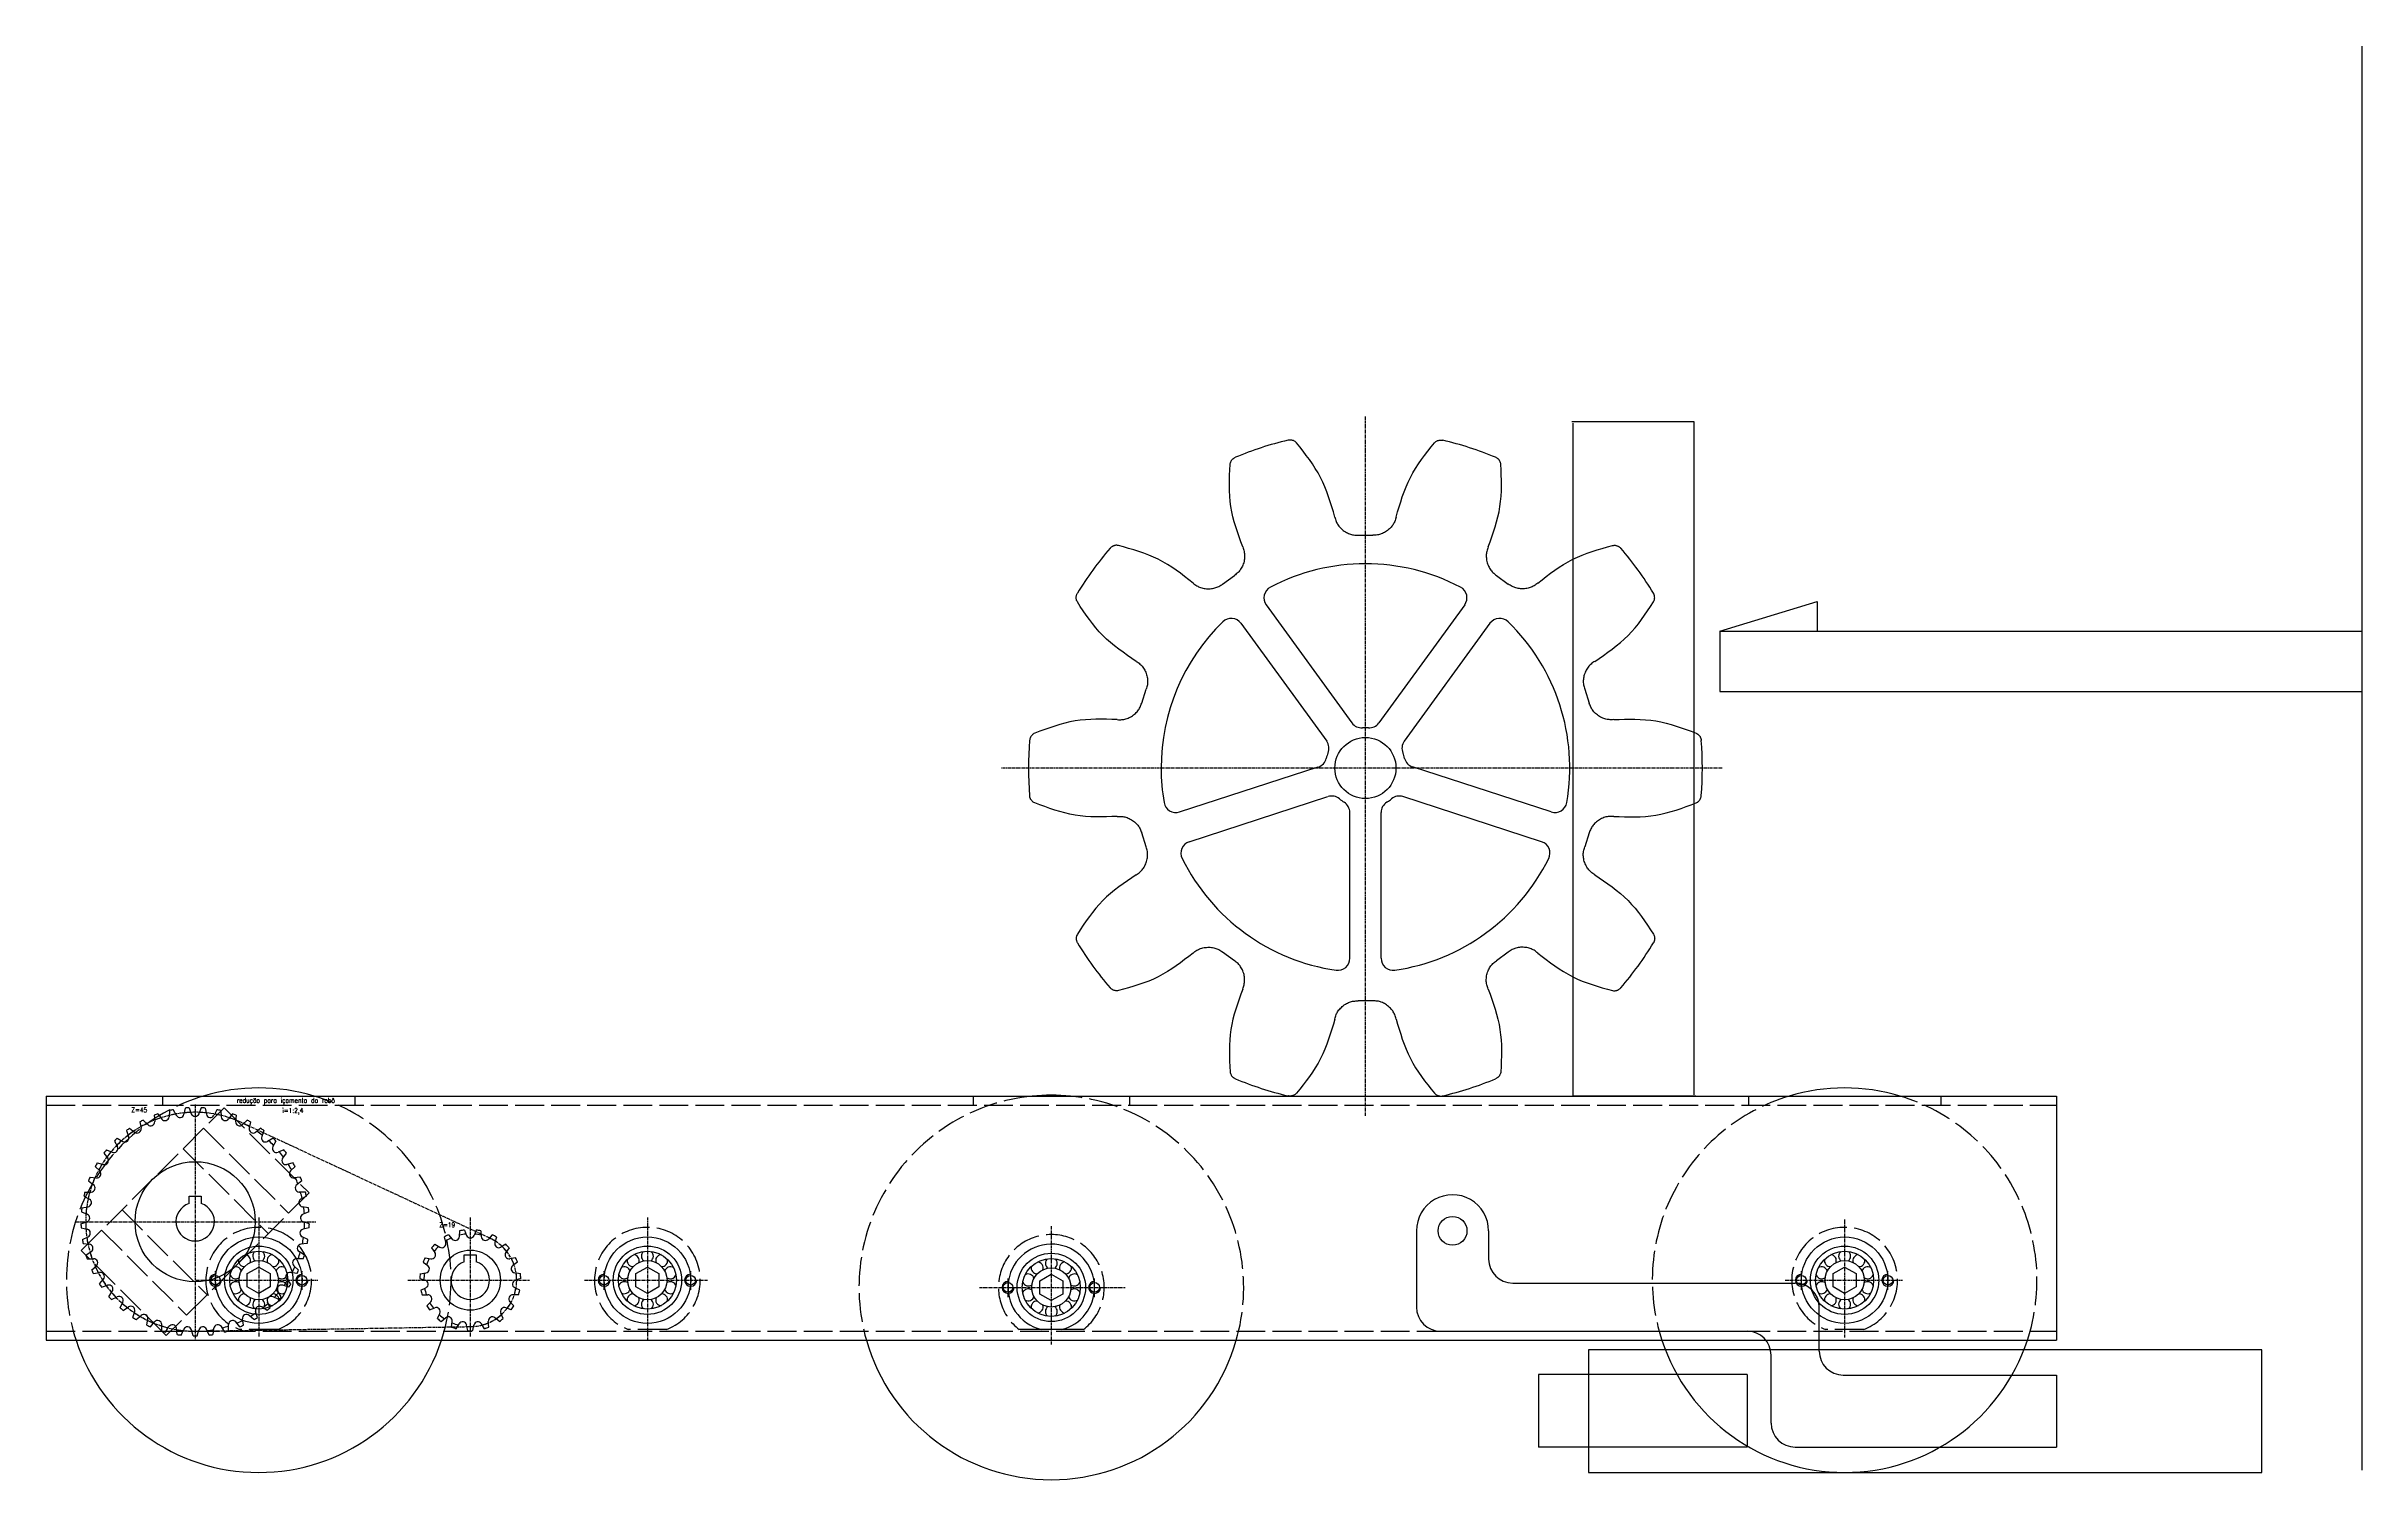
# Model space of a CAD drawing. Extents: x -2365 to 476, y -281 to 1709.
# Drawn here: x -2339 to -1376, y 794 to 1391 of the extents above; entities that cross this region are included whole.
import ezdxf

# ---------------------------------------------------------------- set-up
doc = ezdxf.new("R2010")
doc.units = 0
doc.linetypes.add('DASHED', pattern=[15, 12, -3])
doc.linetypes.add('DOT_CENTER', pattern=[2, 1.25, -0.25, 0.25, -0.25])
doc.layers.get('0').update_dxf_attribs({"linetype": 'CONTINUOUS'})
doc.layers.add('1', color=7, linetype='CONTINUOUS')
doc.styles.add('CONVERTER_1', font='txt.shx', dxfattribs={"width": 0.9, "oblique": 15})

# ---------------------------------------------------------------- blocks, each defined once
blk = doc.blocks.new('TOP__71', base_point=(-1790.18, 1090.49))
at = {"color": 7, "linetype": 'Continuous'}
for start, end in [(103.28678, 112.71322), (67.28678, 76.71322), (139.28678, 148.71322), (31.28678, 40.71322), (175.28678, -175.28678), (-4.71322, 4.71322), (-148.71322, -139.28678), (-40.71322, -31.28678), (-112.71322, -103.28678), (-76.71322, -67.28678)]:
    blk.add_arc((-1790.18, 1090.49), 140.14, start, end, dxfattribs=at)
for points in [[(-1818.88, 1225.8), (-1819.42, 1226.28), (-1819.98, 1226.62), (-1820.37, 1226.77), (-1820.76, 1226.88), (-1821.13, 1226.95), (-1821.48, 1226.97), (-1821.92, 1226.96), (-1822.39, 1226.88)], [(-1818.88, 1225.8), (-1819.42, 1226.28), (-1819.98, 1226.62), (-1820.37, 1226.77), (-1820.76, 1226.88), (-1821.13, 1226.95), (-1821.48, 1226.97), (-1821.92, 1226.96), (-1822.39, 1226.88)], [(-1802.92, 1194.91), (-1808.86, 1211.41), (-1818.88, 1225.8)], [(-1777.43, 1194.91), (-1771.49, 1211.41), (-1761.47, 1225.8)], [(-1761.47, 1225.8), (-1760.94, 1226.28), (-1760.37, 1226.62), (-1759.99, 1226.77), (-1759.59, 1226.88), (-1759.23, 1226.95), (-1758.87, 1226.97), (-1758.43, 1226.96), (-1757.97, 1226.88)], [(-1761.47, 1225.8), (-1760.94, 1226.28), (-1760.37, 1226.62), (-1759.99, 1226.77), (-1759.59, 1226.88), (-1759.23, 1226.95), (-1758.87, 1226.97), (-1758.43, 1226.96), (-1757.97, 1226.88)], [(-1841.24, 1182.46), (-1846.14, 1199.29), (-1846.49, 1216.83)], [(-1846.49, 1216.83), (-1846.34, 1217.53), (-1846.08, 1218.14), (-1845.86, 1218.49), (-1845.61, 1218.81), (-1845.35, 1219.08), (-1845.08, 1219.31), (-1844.71, 1219.55), (-1844.29, 1219.76)], [(-1846.49, 1216.83), (-1846.34, 1217.53), (-1846.08, 1218.14), (-1845.86, 1218.49), (-1845.61, 1218.81), (-1845.35, 1219.08), (-1845.08, 1219.31), (-1844.71, 1219.55), (-1844.29, 1219.76)], [(-1739.11, 1182.46), (-1734.22, 1199.29), (-1733.87, 1216.83)], [(-1733.87, 1216.83), (-1734.01, 1217.53), (-1734.27, 1218.14), (-1734.49, 1218.49), (-1734.75, 1218.81), (-1735.01, 1219.08), (-1735.28, 1219.31), (-1735.64, 1219.55), (-1736.07, 1219.76)], [(-1733.87, 1216.83), (-1734.01, 1217.53), (-1734.27, 1218.14), (-1734.49, 1218.49), (-1734.75, 1218.81), (-1735.01, 1219.08), (-1735.28, 1219.31), (-1735.64, 1219.55), (-1736.07, 1219.76)], [(-1802.92, 1194.91), (-1802.34, 1193.07), (-1801.5, 1191.56), (-1800.89, 1190.77), (-1800.21, 1190.05), (-1799.41, 1189.36), (-1798.53, 1188.76), (-1797.68, 1188.28), (-1796.77, 1187.9), (-1795.13, 1187.47), (-1793.24, 1187.35)], [(-1777.43, 1194.91), (-1778.02, 1193.07), (-1778.85, 1191.56), (-1779.46, 1190.77), (-1780.14, 1190.05), (-1780.95, 1189.36), (-1781.82, 1188.76), (-1782.67, 1188.28), (-1783.58, 1187.9), (-1785.23, 1187.47), (-1787.12, 1187.35)], [(-1892.93, 1183.08), (-1893.65, 1183.16), (-1894.3, 1183.1), (-1894.71, 1183), (-1895.09, 1182.86), (-1895.42, 1182.7), (-1895.73, 1182.51), (-1896.07, 1182.24), (-1896.4, 1181.9)], [(-1892.93, 1183.08), (-1893.65, 1183.16), (-1894.3, 1183.1), (-1894.71, 1183), (-1895.09, 1182.86), (-1895.42, 1182.7), (-1895.73, 1182.51), (-1896.07, 1182.24), (-1896.4, 1181.9)], [(-1861.87, 1167.47), (-1876.37, 1177.33), (-1892.93, 1183.08)], [(-1841.24, 1182.46), (-1840.64, 1180.63), (-1840.43, 1178.91), (-1840.45, 1177.91), (-1840.58, 1176.94), (-1840.83, 1175.9), (-1841.18, 1174.9), (-1841.59, 1174.02), (-1842.1, 1173.17), (-1843.18, 1171.86), (-1844.64, 1170.65)], [(-1739.11, 1182.46), (-1739.72, 1180.63), (-1739.93, 1178.91), (-1739.9, 1177.91), (-1739.77, 1176.94), (-1739.53, 1175.9), (-1739.18, 1174.9), (-1738.77, 1174.02), (-1738.26, 1173.17), (-1737.18, 1171.86), (-1735.72, 1170.65)], [(-1718.49, 1167.47), (-1703.99, 1177.33), (-1687.42, 1183.08)], [(-1687.42, 1183.08), (-1686.7, 1183.16), (-1686.05, 1183.1), (-1685.65, 1183), (-1685.26, 1182.86), (-1684.93, 1182.7), (-1684.63, 1182.51), (-1684.28, 1182.24), (-1683.95, 1181.9)], [(-1687.42, 1183.08), (-1686.7, 1183.16), (-1686.05, 1183.1), (-1685.65, 1183), (-1685.26, 1182.86), (-1684.93, 1182.7), (-1684.63, 1182.51), (-1684.28, 1182.24), (-1683.95, 1181.9)], [(-1861.87, 1167.47), (-1860.31, 1166.33), (-1858.75, 1165.6), (-1857.79, 1165.32), (-1856.82, 1165.14), (-1855.76, 1165.05), (-1854.7, 1165.08), (-1853.73, 1165.19), (-1852.77, 1165.42), (-1851.19, 1166.04), (-1849.59, 1167.05)], [(-1718.49, 1167.47), (-1720.04, 1166.33), (-1721.61, 1165.6), (-1722.57, 1165.32), (-1723.53, 1165.14), (-1724.59, 1165.05), (-1725.66, 1165.08), (-1726.62, 1165.19), (-1727.59, 1165.42), (-1729.17, 1166.04), (-1730.77, 1167.05)], [(-1909.99, 1159.6), (-1910.29, 1160.26), (-1910.44, 1160.9), (-1910.46, 1161.31), (-1910.45, 1161.72), (-1910.4, 1162.09), (-1910.31, 1162.44), (-1910.16, 1162.85), (-1909.94, 1163.27)], [(-1909.99, 1159.6), (-1910.29, 1160.26), (-1910.44, 1160.9), (-1910.46, 1161.31), (-1910.45, 1161.72), (-1910.4, 1162.09), (-1910.31, 1162.44), (-1910.16, 1162.85), (-1909.94, 1163.27)], [(-1885.55, 1134.88), (-1899.4, 1145.62), (-1909.99, 1159.6)], [(-1694.81, 1134.88), (-1680.95, 1145.62), (-1670.36, 1159.6)], [(-1670.36, 1159.6), (-1670.06, 1160.26), (-1669.92, 1160.9), (-1669.89, 1161.31), (-1669.91, 1161.72), (-1669.96, 1162.09), (-1670.04, 1162.44), (-1670.19, 1162.85), (-1670.41, 1163.27)], [(-1670.36, 1159.6), (-1670.06, 1160.26), (-1669.92, 1160.9), (-1669.89, 1161.31), (-1669.91, 1161.72), (-1669.96, 1162.09), (-1670.04, 1162.44), (-1670.19, 1162.85), (-1670.41, 1163.27)], [(-1885.55, 1134.88), (-1883.98, 1133.75), (-1882.81, 1132.49), (-1882.24, 1131.66), (-1881.77, 1130.8), (-1881.36, 1129.82), (-1881.06, 1128.8), (-1880.87, 1127.85), (-1880.78, 1126.86), (-1880.88, 1125.17), (-1881.36, 1123.33)], [(-1694.81, 1134.88), (-1696.37, 1133.75), (-1697.55, 1132.49), (-1698.12, 1131.66), (-1698.58, 1130.8), (-1698.99, 1129.82), (-1699.3, 1128.8), (-1699.49, 1127.85), (-1699.57, 1126.86), (-1699.47, 1125.17), (-1699, 1123.33)], [(-1893.43, 1110.63), (-1891.5, 1110.62), (-1889.8, 1110.95), (-1888.86, 1111.29), (-1887.97, 1111.71), (-1887.07, 1112.26), (-1886.22, 1112.91), (-1885.51, 1113.57), (-1884.86, 1114.31), (-1883.94, 1115.75), (-1883.25, 1117.51)], [(-1686.93, 1110.63), (-1688.86, 1110.62), (-1690.55, 1110.95), (-1691.5, 1111.29), (-1692.38, 1111.71), (-1693.29, 1112.26), (-1694.14, 1112.91), (-1694.85, 1113.57), (-1695.5, 1114.31), (-1696.41, 1115.75), (-1697.11, 1117.51)], [(-1893.43, 1110.63), (-1910.95, 1110.08), (-1927.73, 1105)], [(-1686.93, 1110.63), (-1669.4, 1110.08), (-1652.62, 1105)], [(-1927.73, 1105), (-1928.36, 1104.64), (-1928.86, 1104.21), (-1929.12, 1103.89), (-1929.35, 1103.55), (-1929.52, 1103.22), (-1929.66, 1102.89), (-1929.78, 1102.47), (-1929.85, 1102)], [(-1927.73, 1105), (-1928.36, 1104.64), (-1928.86, 1104.21), (-1929.12, 1103.89), (-1929.35, 1103.55), (-1929.52, 1103.22), (-1929.66, 1102.89), (-1929.78, 1102.47), (-1929.85, 1102)], [(-1652.62, 1105), (-1651.99, 1104.64), (-1651.5, 1104.21), (-1651.23, 1103.89), (-1651, 1103.55), (-1650.83, 1103.22), (-1650.7, 1102.89), (-1650.58, 1102.47), (-1650.51, 1102)], [(-1652.62, 1105), (-1651.99, 1104.64), (-1651.5, 1104.21), (-1651.23, 1103.89), (-1651, 1103.55), (-1650.83, 1103.22), (-1650.7, 1102.89), (-1650.58, 1102.47), (-1650.51, 1102)], [(-1927.73, 1075.97), (-1928.36, 1076.33), (-1928.86, 1076.76), (-1929.12, 1077.08), (-1929.35, 1077.43), (-1929.52, 1077.75), (-1929.66, 1078.08), (-1929.78, 1078.5), (-1929.85, 1078.97)], [(-1927.73, 1075.97), (-1928.36, 1076.33), (-1928.86, 1076.76), (-1929.12, 1077.08), (-1929.35, 1077.43), (-1929.52, 1077.75), (-1929.66, 1078.08), (-1929.78, 1078.5), (-1929.85, 1078.97)], [(-1652.62, 1075.97), (-1651.99, 1076.33), (-1651.5, 1076.76), (-1651.23, 1077.08), (-1651, 1077.43), (-1650.83, 1077.75), (-1650.7, 1078.08), (-1650.58, 1078.5), (-1650.51, 1078.97)], [(-1652.62, 1075.97), (-1651.99, 1076.33), (-1651.5, 1076.76), (-1651.23, 1077.08), (-1651, 1077.43), (-1650.83, 1077.75), (-1650.7, 1078.08), (-1650.58, 1078.5), (-1650.51, 1078.97)], [(-1893.43, 1070.34), (-1910.95, 1070.89), (-1927.73, 1075.97)], [(-1893.43, 1070.34), (-1891.5, 1070.35), (-1889.8, 1070.02), (-1888.86, 1069.69), (-1887.97, 1069.26), (-1887.07, 1068.71), (-1886.22, 1068.07), (-1885.51, 1067.41), (-1884.86, 1066.66), (-1883.94, 1065.23), (-1883.25, 1063.46)], [(-1686.93, 1070.34), (-1688.86, 1070.35), (-1690.55, 1070.02), (-1691.5, 1069.69), (-1692.38, 1069.26), (-1693.29, 1068.71), (-1694.14, 1068.07), (-1694.85, 1067.41), (-1695.5, 1066.66), (-1696.41, 1065.23), (-1697.11, 1063.46)], [(-1686.93, 1070.34), (-1669.4, 1070.89), (-1652.62, 1075.97)], [(-1885.55, 1046.1), (-1883.98, 1047.22), (-1882.81, 1048.48), (-1882.24, 1049.31), (-1881.77, 1050.17), (-1881.36, 1051.16), (-1881.06, 1052.17), (-1880.87, 1053.13), (-1880.78, 1054.11), (-1880.88, 1055.81), (-1881.36, 1057.64)], [(-1694.81, 1046.1), (-1696.37, 1047.22), (-1697.55, 1048.48), (-1698.12, 1049.31), (-1698.58, 1050.17), (-1698.99, 1051.16), (-1699.3, 1052.17), (-1699.49, 1053.13), (-1699.57, 1054.11), (-1699.47, 1055.81), (-1699, 1057.64)], [(-1885.55, 1046.1), (-1899.4, 1035.35), (-1909.99, 1021.37)], [(-1694.81, 1046.1), (-1680.95, 1035.35), (-1670.36, 1021.37)], [(-1909.99, 1021.37), (-1910.29, 1020.72), (-1910.44, 1020.08), (-1910.46, 1019.66), (-1910.45, 1019.25), (-1910.4, 1018.88), (-1910.31, 1018.54), (-1910.16, 1018.12), (-1909.94, 1017.71)], [(-1909.99, 1021.37), (-1910.29, 1020.72), (-1910.44, 1020.08), (-1910.46, 1019.66), (-1910.45, 1019.25), (-1910.4, 1018.88), (-1910.31, 1018.54), (-1910.16, 1018.12), (-1909.94, 1017.71)], [(-1670.36, 1021.37), (-1670.06, 1020.72), (-1669.92, 1020.08), (-1669.89, 1019.66), (-1669.91, 1019.25), (-1669.96, 1018.88), (-1670.04, 1018.54), (-1670.19, 1018.12), (-1670.41, 1017.71)], [(-1670.36, 1021.37), (-1670.06, 1020.72), (-1669.92, 1020.08), (-1669.89, 1019.66), (-1669.91, 1019.25), (-1669.96, 1018.88), (-1670.04, 1018.54), (-1670.19, 1018.12), (-1670.41, 1017.71)], [(-1861.87, 1013.5), (-1876.37, 1003.64), (-1892.93, 997.89)], [(-1861.87, 1013.5), (-1860.31, 1014.64), (-1858.75, 1015.37), (-1857.79, 1015.66), (-1856.82, 1015.83), (-1855.76, 1015.92), (-1854.7, 1015.9), (-1853.73, 1015.78), (-1852.77, 1015.56), (-1851.19, 1014.94), (-1849.59, 1013.92)], [(-1718.49, 1013.5), (-1720.04, 1014.64), (-1721.61, 1015.37), (-1722.57, 1015.66), (-1723.53, 1015.83), (-1724.59, 1015.92), (-1725.66, 1015.9), (-1726.62, 1015.78), (-1727.59, 1015.56), (-1729.17, 1014.94), (-1730.77, 1013.92)], [(-1718.49, 1013.5), (-1703.99, 1003.64), (-1687.42, 997.89)], [(-1841.24, 998.52), (-1840.64, 1000.35), (-1840.43, 1002.06), (-1840.45, 1003.06), (-1840.58, 1004.04), (-1840.83, 1005.07), (-1841.18, 1006.07), (-1841.59, 1006.95), (-1842.1, 1007.8), (-1843.18, 1009.12), (-1844.64, 1010.32)], [(-1739.11, 998.52), (-1739.72, 1000.35), (-1739.93, 1002.06), (-1739.9, 1003.06), (-1739.77, 1004.04), (-1739.53, 1005.07), (-1739.18, 1006.07), (-1738.77, 1006.95), (-1738.26, 1007.8), (-1737.18, 1009.12), (-1735.72, 1010.32)], [(-1892.93, 997.89), (-1893.65, 997.81), (-1894.3, 997.87), (-1894.71, 997.97), (-1895.09, 998.12), (-1895.42, 998.28), (-1895.73, 998.47), (-1896.07, 998.74), (-1896.4, 999.07)], [(-1892.93, 997.89), (-1893.65, 997.81), (-1894.3, 997.87), (-1894.71, 997.97), (-1895.09, 998.12), (-1895.42, 998.28), (-1895.73, 998.47), (-1896.07, 998.74), (-1896.4, 999.07)], [(-1841.24, 998.52), (-1846.14, 981.68), (-1846.49, 964.15)], [(-1802.92, 986.07), (-1802.34, 987.9), (-1801.5, 989.41), (-1800.89, 990.21), (-1800.21, 990.92), (-1799.41, 991.61), (-1798.53, 992.22), (-1797.68, 992.69), (-1796.77, 993.08), (-1795.13, 993.5), (-1793.24, 993.62)], [(-1777.43, 986.07), (-1778.02, 987.9), (-1778.85, 989.41), (-1779.46, 990.21), (-1780.14, 990.92), (-1780.95, 991.61), (-1781.82, 992.22), (-1782.67, 992.69), (-1783.58, 993.08), (-1785.23, 993.5), (-1787.12, 993.62)], [(-1739.11, 998.52), (-1734.22, 981.68), (-1733.87, 964.15)], [(-1687.42, 997.89), (-1686.7, 997.81), (-1686.05, 997.87), (-1685.65, 997.97), (-1685.26, 998.12), (-1684.93, 998.28), (-1684.63, 998.47), (-1684.28, 998.74), (-1683.95, 999.07)], [(-1687.42, 997.89), (-1686.7, 997.81), (-1686.05, 997.87), (-1685.65, 997.97), (-1685.26, 998.12), (-1684.93, 998.28), (-1684.63, 998.47), (-1684.28, 998.74), (-1683.95, 999.07)], [(-1802.92, 986.07), (-1808.86, 969.57), (-1818.88, 955.18)], [(-1777.43, 986.07), (-1771.49, 969.57), (-1761.47, 955.18)], [(-1846.49, 964.15), (-1846.34, 963.44), (-1846.08, 962.84), (-1845.86, 962.48), (-1845.61, 962.16), (-1845.35, 961.9), (-1845.08, 961.67), (-1844.71, 961.42), (-1844.29, 961.21)], [(-1846.49, 964.15), (-1846.34, 963.44), (-1846.08, 962.84), (-1845.86, 962.48), (-1845.61, 962.16), (-1845.35, 961.9), (-1845.08, 961.67), (-1844.71, 961.42), (-1844.29, 961.21)], [(-1733.87, 964.15), (-1734.01, 963.44), (-1734.27, 962.84), (-1734.49, 962.48), (-1734.75, 962.16), (-1735.01, 961.9), (-1735.28, 961.67), (-1735.64, 961.42), (-1736.07, 961.21)], [(-1733.87, 964.15), (-1734.01, 963.44), (-1734.27, 962.84), (-1734.49, 962.48), (-1734.75, 962.16), (-1735.01, 961.9), (-1735.28, 961.67), (-1735.64, 961.42), (-1736.07, 961.21)], [(-1818.88, 955.18), (-1819.42, 954.69), (-1819.98, 954.36), (-1820.37, 954.2), (-1820.76, 954.09), (-1821.13, 954.03), (-1821.48, 954), (-1821.92, 954.02), (-1822.39, 954.09)], [(-1818.88, 955.18), (-1819.42, 954.69), (-1819.98, 954.36), (-1820.37, 954.2), (-1820.76, 954.09), (-1821.13, 954.03), (-1821.48, 954), (-1821.92, 954.02), (-1822.39, 954.09)], [(-1761.47, 955.18), (-1760.94, 954.69), (-1760.37, 954.36), (-1759.99, 954.2), (-1759.59, 954.09), (-1759.23, 954.03), (-1758.87, 954), (-1758.43, 954.02), (-1757.97, 954.09)], [(-1761.47, 955.18), (-1760.94, 954.69), (-1760.37, 954.36), (-1759.99, 954.2), (-1759.59, 954.09), (-1759.23, 954.03), (-1758.87, 954), (-1758.43, 954.02), (-1757.97, 954.09)]]:
    blk.add_spline(points, degree=3, dxfattribs=at)
at = {"layer": '1', "color": 4, "linetype": 'DOT_CENTER'}
for p, q in [((-1790.18, 945.84), (-1790.18, 1236.73)), ((-1641.86, 1090.49), (-1941.68, 1090.49))]:
    blk.add_line(p, q, dxfattribs=at)
at = {"layer": '1', "color": 7, "linetype": 'Continuous'}
for p, q in [((-1793.24, 1187.35), (-1787.12, 1187.35)), ((-1849.59, 1167.05), (-1844.64, 1170.65)), ((-1735.72, 1170.65), (-1730.77, 1167.05)), ((-1831.45, 1158.36), (-1795.79, 1109.27)), ((-1748.9, 1158.36), (-1784.56, 1109.27)), ((-1841.97, 1150.72), (-1806.31, 1101.63)), ((-1738.38, 1150.72), (-1774.05, 1101.63)), ((-1883.25, 1117.51), (-1881.36, 1123.33)), ((-1699, 1123.33), (-1697.11, 1117.51)), ((-1867.48, 1072.2), (-1809.78, 1090.95)), ((-1712.87, 1072.2), (-1770.58, 1090.95)), ((-1863.46, 1059.84), (-1805.76, 1078.59)), ((-1716.89, 1059.84), (-1774.6, 1078.59)), ((-1796.68, 1011.32), (-1796.68, 1071.99)), ((-1783.68, 1011.32), (-1783.68, 1071.99)), ((-1881.36, 1057.64), (-1883.25, 1063.46)), ((-1697.11, 1063.46), (-1699, 1057.64)), ((-1844.64, 1010.32), (-1849.59, 1013.92)), ((-1730.77, 1013.92), (-1735.72, 1010.32)), ((-1787.12, 993.62), (-1793.24, 993.62))]:
    blk.add_line(p, q, dxfattribs=at)
blk.add_circle((-1790.18, 1090.49), 12.7, dxfattribs=at)
for centre, radius, start, end in [((-1790.18, 1090.49), 85, 62.2649, 117.7351), ((-1827.41, 1161.3), 5, 117.7351, -144), ((-1752.95, 1161.3), 5, -36, 62.2649), ((-1790.18, 1090.49), 85, 134.2649, 180), ((-1846.02, 1147.78), 5, 36, 134.2649), ((-1734.34, 1147.78), 5, 45.7351, 144), ((-1790.18, 1090.49), 85, -9.7351, 45.7351), ((-1791.75, 1112.21), 5, -144, -85.87167), ((-1788.61, 1112.21), 5, -94.12833, -36), ((-1810.35, 1098.69), 5, -22.12833, 36), ((-1790.18, 1090.49), 16.78, 85.87167, 94.12833), ((-1770, 1098.69), 5, 144, -157.87167), ((-1790.18, 1090.49), 85, 180, -170.2649), ((-1811.32, 1095.71), 5, -72, -13.87167), ((-1790.18, 1090.49), 16.78, 157.87167, 166.12833), ((-1790.18, 1090.49), 16.78, 13.87167, 22.12833), ((-1769.03, 1095.71), 5, -166.12833, -108), ((-1804.21, 1073.83), 5, 49.87167, 108), ((-1776.14, 1073.83), 5, 72, 130.12833), ((-1869.03, 1076.96), 5, -170.2649, -72), ((-1790.18, 1090.49), 16.78, -130.12833, -121.87167), ((-1801.68, 1071.99), 5, 0, 58.12833), ((-1778.68, 1071.99), 5, 121.87167, 180), ((-1790.18, 1090.49), 16.78, -58.12833, -57.24729), ((-1790.18, 1090.49), 16.78, -57.24729, -49.87167), ((-1711.33, 1076.96), 5, -108, -9.7351), ((-1861.92, 1055.08), 5, 108, -153.7351), ((-1718.44, 1055.08), 5, -26.2649, 72), ((-1790.18, 1090.49), 85, -153.7351, -98.2649), ((-1790.18, 1090.49), 85, -81.7351, -26.2649), ((-1801.68, 1011.32), 5, -98.2649, 0), ((-1778.68, 1011.32), 5, 180, -81.7351)]:
    blk.add_arc(centre, radius, start, end, dxfattribs=at)
blk = doc.blocks.new('N__72', base_point=(-2326.54, 852.24))
at = {"layer": '1', "color": 7, "linetype": 'Continuous'}
for p, q in [((-2298.5, 944.03), (-2296.67, 942.13)), ((-2293.93, 946.06), (-2293.75, 943.43)), ((-2292.4, 946.62), (-2290.85, 944.49)), ((-2287.6, 948), (-2287.78, 945.37)), ((-2286, 948.34), (-2284.76, 946.01)), ((-2281.05, 949.03), (-2281.6, 946.45)), ((-2279.42, 949.15), (-2278.52, 946.67)), ((-2274.42, 949.15), (-2275.33, 946.67)), ((-2272.8, 949.03), (-2272.25, 946.45)), ((-2267.85, 948.34), (-2269.08, 946.01)), ((-2266.25, 948), (-2266.07, 945.37)), ((-2261.45, 946.62), (-2263, 944.49)), ((-2259.91, 946.06), (-2260.1, 943.43)), ((-2255.35, 944.03), (-2257.18, 942.13)), ((-2310.5, 935.31), (-2309.26, 932.98)), ((-2309.33, 936.44), (-2307.05, 935.12)), ((-2305.5, 939.65), (-2304.6, 937.18)), ((-2304.18, 940.61), (-2302.1, 938.99)), ((-2299.94, 943.26), (-2299.39, 940.68)), ((-2253.91, 943.26), (-2254.45, 940.68)), ((-2249.67, 940.61), (-2251.74, 938.99)), ((-2248.35, 939.65), (-2249.25, 937.18)), ((-2244.52, 936.44), (-2246.8, 935.12)), ((-2243.34, 935.31), (-2244.58, 932.98)), ((-2318.46, 924.75), (-2316.63, 922.86)), ((-2317.65, 926.16), (-2315.09, 925.53)), ((-2314.85, 930.31), (-2313.3, 928.18)), ((-2313.85, 931.59), (-2311.4, 930.61)), ((-2240, 931.59), (-2242.44, 930.61)), ((-2239, 930.31), (-2240.54, 928.18)), ((-2236.2, 926.16), (-2238.76, 925.53)), ((-2235.38, 924.75), (-2237.21, 922.86)), ((-2321.26, 918.75), (-2319.19, 917.12)), ((-2320.65, 920.26), (-2318.03, 919.98)), ((-2233.19, 920.26), (-2235.81, 919.98)), ((-2232.58, 918.75), (-2234.66, 917.12)), ((-2324.24, 905.86), (-2321.8, 904.88)), ((-2324.07, 907.49), (-2321.48, 907.94)), ((-2323.2, 912.41), (-2320.92, 911.09)), ((-2322.81, 913.99), (-2320.17, 914.08)), ((-2279.42, 912.31), (-2274.42, 912.31)), ((-2279.42, 909.31), (-2279.42, 912.31)), ((-2274.42, 912.31), (-2274.42, 909.31)), ((-2231.04, 913.99), (-2233.67, 914.08)), ((-2230.64, 912.41), (-2232.93, 911.09)), ((-2229.78, 907.49), (-2232.37, 907.94)), ((-2229.61, 905.86), (-2232.05, 904.88)), ((-2324.42, 900.87), (-2321.91, 901.68)), ((-2324.36, 899.24), (-2321.8, 898.6)), ((-2229.49, 899.24), (-2232.04, 898.6)), ((-2229.43, 900.87), (-2231.94, 901.68)), ((-2323.84, 894.27), (-2321.47, 895.42)), ((-2323.55, 892.66), (-2320.93, 892.38)), ((-2322.34, 887.81), (-2320.16, 889.28)), ((-2321.84, 886.26), (-2319.21, 886.35)), ((-2232.01, 886.26), (-2234.64, 886.35)), ((-2231.5, 887.81), (-2233.69, 889.28)), ((-2230.29, 892.66), (-2232.91, 892.38)), ((-2230.01, 894.27), (-2232.38, 895.42)), ((-2319.97, 881.63), (-2318.01, 883.39)), ((-2319.25, 880.16), (-2316.66, 880.62)), ((-2316.75, 875.83), (-2315.06, 877.85)), ((-2237.09, 875.83), (-2238.79, 877.85)), ((-2234.59, 880.16), (-2237.19, 880.62)), ((-2233.88, 881.63), (-2235.84, 883.39)), ((-2315.84, 874.48), (-2313.33, 875.29)), ((-2312.76, 870.54), (-2311.37, 872.77)), ((-2311.67, 869.33), (-2309.3, 870.48)), ((-2308.08, 865.85), (-2307, 868.26)), ((-2245.77, 865.85), (-2246.84, 868.26)), ((-2242.18, 869.33), (-2244.54, 870.48)), ((-2241.08, 870.54), (-2242.48, 872.77)), ((-2238.01, 874.48), (-2240.51, 875.29)), ((-2306.83, 864.8), (-2304.64, 866.28)), ((-2302.78, 861.87), (-2302.06, 864.4)), ((-2301.4, 861), (-2299.44, 862.76)), ((-2296.99, 858.66), (-2296.62, 861.26)), ((-2295.49, 857.99), (-2293.8, 860.01)), ((-2290.8, 856.28), (-2290.8, 858.92)), ((-2289.23, 855.83), (-2287.83, 858.07)), ((-2284.34, 854.79), (-2284.71, 857.4)), ((-2269.5, 854.79), (-2269.14, 857.4)), ((-2264.62, 855.83), (-2266.01, 858.07)), ((-2263.05, 856.28), (-2263.05, 858.92)), ((-2258.35, 857.99), (-2260.05, 860.01)), ((-2256.86, 858.66), (-2257.23, 861.26)), ((-2252.45, 861), (-2254.41, 862.76)), ((-2251.06, 861.87), (-2251.79, 864.4)), ((-2247.02, 864.8), (-2249.2, 866.28)), ((-2282.72, 854.57), (-2281.65, 856.97)), ((-2277.74, 854.22), (-2278.47, 856.75)), ((-2276.11, 854.22), (-2275.38, 856.75)), ((-2271.12, 854.57), (-2272.19, 856.97))]:
    blk.add_line(p, q, dxfattribs=at)
at = {"layer": '1', "color": 4, "linetype": 'DOT_CENTER'}
for p, q in [((-2276.92, 950.56), (-2276.92, 852.24)), ((-2326.54, 901.71), (-2226.7, 901.71))]:
    blk.add_line(p, q, dxfattribs=at)
at = {"layer": '1', "color": 7, "linetype": 'Continuous'}
blk.add_circle((-2276.92, 901.71), 25, dxfattribs=at)
for centre, radius, start, end in [((-2276.92, 901.71), 47.5, 117.01521, 118.98479), ((-2276.92, 901.71), 47.5, 109.01521, 110.98479), ((-2276.92, 901.71), 45.54, 108.26047, 111.73953), ((-2289.48, 945.49), 1.7, -144, -4), ((-2276.92, 901.71), 45.54, 100.26047, 103.73953), ((-2276.92, 901.71), 47.5, 101.01521, 102.98479), ((-2283.26, 946.81), 1.7, -152, -12), ((-2276.92, 901.71), 45.54, 92.26047, 95.73953), ((-2276.92, 901.71), 47.5, 93.01521, 94.98479), ((-2276.92, 947.25), 1.7, -160, -20), ((-2276.92, 901.71), 45.54, 84.26047, 87.73953), ((-2276.92, 901.71), 47.5, 85.01521, 86.98479), ((-2270.59, 946.81), 1.7, -168, -28), ((-2276.92, 901.71), 45.54, 76.26047, 79.73953), ((-2276.92, 901.71), 47.5, 77.01521, 78.98479), ((-2264.37, 945.49), 1.7, -176, -36), ((-2276.92, 901.71), 45.54, 68.26047, 71.73953), ((-2276.92, 901.71), 47.5, 69.01521, 70.98479), ((-2276.92, 901.71), 47.5, 61.01521, 62.98479), ((-2276.92, 901.71), 47.5, 133.01521, 134.98479), ((-2276.92, 901.71), 45.54, 132.26047, 135.73953), ((-2306.2, 936.6), 1.7, -120, 20), ((-2276.92, 901.71), 47.5, 125.01521, 126.98479), ((-2276.92, 901.71), 45.54, 124.26047, 127.73953), ((-2301.06, 940.33), 1.7, -128, 12), ((-2276.92, 901.71), 45.54, 116.26047, 119.73953), ((-2295.45, 943.31), 1.7, -136, 4), ((-2258.4, 943.31), 1.7, 176, -44), ((-2276.92, 901.71), 45.54, 60.26047, 63.73953), ((-2252.79, 940.33), 1.7, 168, -52), ((-2276.92, 901.71), 45.54, 52.26047, 55.73953), ((-2276.92, 901.71), 47.5, 53.01521, 54.98479), ((-2247.65, 936.6), 1.7, 160, -60), ((-2276.92, 901.71), 45.54, 44.26047, 47.73953), ((-2276.92, 901.71), 47.5, 45.01521, 46.98479), ((-2276.92, 901.71), 47.5, 149.01521, 150.98479), ((-2276.92, 901.71), 45.54, 148.26047, 151.73953), ((-2314.68, 927.18), 1.7, -104, 36), ((-2276.92, 901.71), 47.5, 141.01521, 142.98479), ((-2276.92, 901.71), 45.54, 140.26047, 143.73953), ((-2310.77, 932.18), 1.7, -112, 28), ((-2243.08, 932.18), 1.7, 152, -68), ((-2276.92, 901.71), 45.54, 36.26047, 39.73953), ((-2239.17, 927.18), 1.7, 144, -76), ((-2276.92, 901.71), 47.5, 37.01521, 38.98479), ((-2276.92, 901.71), 45.54, 28.26047, 31.73953), ((-2276.92, 901.71), 47.5, 29.01521, 30.98479), ((-2276.92, 901.71), 47.5, 157.01521, 158.98479), ((-2320.23, 915.78), 1.7, -88, 52), ((-2276.92, 901.71), 45.54, 156.26047, 159.73953), ((-2317.85, 921.67), 1.7, -96, 44), ((-2235.99, 921.67), 1.7, 136, -84), ((-2233.61, 915.78), 1.7, 128, -92), ((-2276.92, 901.71), 45.54, 20.26047, 23.73953), ((-2276.92, 901.71), 47.5, 21.01521, 22.98479), ((-2276.92, 901.71), 47.5, 173.01521, 174.98479), ((-2276.92, 901.71), 47.5, 165.01521, 166.98479), ((-2276.92, 901.71), 45.54, 172.26047, 175.73953), ((-2321.77, 909.62), 1.7, -80, 60), ((-2276.92, 901.71), 45.54, 164.26047, 167.73953), ((-2276.92, 901.71), 8, 108.20996, 71.79004), ((-2232.08, 909.62), 1.7, 120, -100), ((-2276.92, 901.71), 45.54, 12.26047, 15.73953), ((-2276.92, 901.71), 45.54, 4.26047, 7.73953), ((-2276.92, 901.71), 47.5, 13.01521, 14.98479), ((-2276.92, 901.71), 47.5, 5.01521, 6.98479), ((-2276.92, 901.71), 47.5, -178.98479, -177.01521), ((-2276.92, 901.71), 45.54, -179.73953, -176.26047), ((-2322.44, 903.3), 1.7, -72, 68), ((-2322.21, 896.95), 1.7, -64, 76), ((-2231.63, 896.95), 1.7, 104, -116), ((-2231.41, 903.3), 1.7, 112, -108), ((-2276.92, 901.71), 45.54, -3.73953, -0.26047), ((-2276.92, 901.71), 47.5, -2.98479, -1.01521), ((-2276.92, 901.71), 47.5, -170.98479, -169.01521), ((-2276.92, 901.71), 47.5, -162.98479, -161.01521), ((-2276.92, 901.71), 45.54, -171.73953, -168.26047), ((-2321.11, 890.69), 1.7, -56, 84), ((-2276.92, 901.71), 45.54, -163.73953, -160.26047), ((-2319.15, 884.65), 1.7, -48, 92), ((-2234.7, 884.65), 1.7, 88, -132), ((-2232.74, 890.69), 1.7, 96, -124), ((-2276.92, 901.71), 45.54, -19.73953, -16.26047), ((-2276.92, 901.71), 45.54, -11.73953, -8.26047), ((-2276.92, 901.71), 47.5, -18.98479, -17.01521), ((-2276.92, 901.71), 47.5, -10.98479, -9.01521), ((-2276.92, 901.71), 47.5, -154.98479, -153.01521), ((-2276.92, 901.71), 45.54, -155.73953, -152.26047), ((-2316.36, 878.94), 1.7, -40, 100), ((-2276.92, 901.71), 45.54, -147.73953, -144.26047), ((-2276.92, 901.71), 45.54, -35.73953, -32.26047), ((-2237.48, 878.94), 1.7, 80, -140), ((-2276.92, 901.71), 45.54, -27.73953, -24.26047), ((-2276.92, 901.71), 47.5, -26.98479, -25.01521), ((-2276.92, 901.71), 47.5, -146.98479, -145.01521), ((-2312.81, 873.67), 1.7, -32, 108), ((-2276.92, 901.71), 47.5, -138.98479, -137.01521), ((-2276.92, 901.71), 45.54, -139.73953, -136.26047), ((-2308.56, 868.95), 1.7, -24, 116), ((-2276.92, 901.71), 45.54, -131.73953, -128.26047), ((-2276.92, 901.71), 45.54, -51.73953, -48.26047), ((-2245.29, 868.95), 1.7, 64, -156), ((-2276.92, 901.71), 45.54, -43.73953, -40.26047), ((-2241.04, 873.67), 1.7, 72, -148), ((-2276.92, 901.71), 47.5, -42.98479, -41.01521), ((-2276.92, 901.71), 47.5, -34.98479, -33.01521), ((-2276.92, 901.71), 47.5, -130.98479, -129.01521), ((-2303.69, 864.87), 1.7, -16, 124), ((-2276.92, 901.71), 47.5, -122.98479, -121.01521), ((-2276.92, 901.71), 45.54, -123.73953, -120.26047), ((-2298.3, 861.5), 1.7, -8, 132), ((-2276.92, 901.71), 47.5, -114.98479, -113.01521), ((-2276.92, 901.71), 45.54, -115.73953, -112.26047), ((-2292.5, 858.92), 1.7, 0, 140), ((-2276.92, 901.71), 45.54, -107.73953, -104.26047), ((-2286.39, 857.17), 1.7, 8, 148), ((-2280.1, 856.28), 1.7, 16, 156), ((-2273.75, 856.28), 1.7, 24, 164), ((-2267.45, 857.17), 1.7, 32, 172), ((-2276.92, 901.71), 45.54, -75.73953, -72.26047), ((-2261.35, 858.92), 1.7, 40, 180), ((-2276.92, 901.71), 45.54, -67.73953, -64.26047), ((-2276.92, 901.71), 47.5, -66.98479, -65.01521), ((-2255.54, 861.5), 1.7, 48, -172), ((-2276.92, 901.71), 45.54, -59.73953, -56.26047), ((-2276.92, 901.71), 47.5, -58.98479, -57.01521), ((-2250.16, 864.87), 1.7, 56, -164), ((-2276.92, 901.71), 47.5, -50.98479, -49.01521), ((-2276.92, 901.71), 47.5, -106.98479, -105.01521), ((-2276.92, 901.71), 45.54, -99.73953, -96.26047), ((-2276.92, 901.71), 47.5, -98.98479, -97.01521), ((-2276.92, 901.71), 45.54, -91.73953, -88.26047), ((-2276.92, 901.71), 47.5, -90.98479, -89.01521), ((-2276.92, 901.71), 45.54, -83.73953, -80.26047), ((-2276.92, 901.71), 47.5, -82.98479, -81.01521), ((-2276.92, 901.71), 47.5, -74.98479, -73.01521)]:
    blk.add_arc(centre, radius, start, end, dxfattribs=at)
at = {"layer": '1', "color": 3, "style": 'CONVERTER_1', "width": 0.9}
for s, p in [('Z=45', (-2303.49, 947.24)), ('redução para içamento do robô', (-2259.6, 951.23)), ('i=1:2,4', (-2240.68, 946.99))]:
    blk.add_text(s, height=2, dxfattribs=at).set_placement(p)
blk = doc.blocks.new('L__73', base_point=(-2188.48, 853.65))
at = {"layer": '1', "color": 7, "linetype": 'Continuous'}
for p, q in [((-2171.58, 896.31), (-2170.03, 894.52)), ((-2166.92, 897.91), (-2167.05, 895.54)), ((-2164.95, 898.24), (-2164.06, 896.04)), ((-2160.01, 898.24), (-2160.9, 896.04)), ((-2158.04, 897.91), (-2157.91, 895.54)), ((-2153.38, 896.31), (-2154.93, 894.52)), ((-2181.29, 886.73), (-2178.96, 886.27)), ((-2178.59, 890.86), (-2177.23, 888.91)), ((-2177.23, 892.33), (-2175.18, 891.14)), ((-2173.34, 895.36), (-2172.69, 893.07)), ((-2164.98, 884.98), (-2164.98, 887.99)), ((-2164.98, 887.99), (-2159.98, 887.99)), ((-2159.98, 887.99), (-2159.98, 884.98)), ((-2151.62, 895.36), (-2152.27, 893.07)), ((-2147.72, 892.33), (-2149.78, 891.14)), ((-2146.37, 890.86), (-2147.73, 888.91)), ((-2143.67, 886.73), (-2146, 886.27)), ((-2183.47, 878.12), (-2181.2, 877.42)), ((-2183.3, 880.11), (-2180.95, 880.44)), ((-2182.09, 884.9), (-2180.18, 883.49)), ((-2142.87, 884.9), (-2144.78, 883.49)), ((-2141.66, 880.11), (-2144.01, 880.44)), ((-2141.49, 878.12), (-2143.76, 877.42)), ((-2183.06, 873.21), (-2180.94, 874.27)), ((-2182.57, 871.27), (-2180.2, 871.34)), ((-2180.59, 866.75), (-2178.93, 868.45)), ((-2144.37, 866.75), (-2146.03, 868.45)), ((-2142.39, 871.27), (-2144.76, 871.34)), ((-2141.9, 873.21), (-2144.02, 874.27)), ((-2179.49, 865.07), (-2177.27, 865.91)), ((-2176.15, 861.45), (-2175.14, 863.59)), ((-2174.57, 860.22), (-2172.74, 861.73)), ((-2170.24, 857.87), (-2169.97, 860.23)), ((-2168.34, 857.22), (-2167.1, 859.25)), ((-2163.48, 856.41), (-2164, 858.73)), ((-2161.48, 856.41), (-2160.96, 858.73)), ((-2156.62, 857.22), (-2157.85, 859.25)), ((-2154.72, 857.87), (-2154.99, 860.23)), ((-2150.39, 860.22), (-2152.22, 861.73)), ((-2148.81, 861.45), (-2149.82, 863.59)), ((-2145.47, 865.07), (-2147.69, 865.91))]:
    blk.add_line(p, q, dxfattribs=at)
at = {"layer": '1', "color": 4, "linetype": 'DOT_CENTER'}
for p, q in [((-2162.48, 903.53), (-2162.48, 853.65)), ((-2188.48, 877.39), (-2137.85, 877.39))]:
    blk.add_line(p, q, dxfattribs=at)
at = {"layer": '1', "color": 7, "linetype": 'Continuous'}
blk.add_circle((-2162.48, 877.39), 12.5, dxfattribs=at)
for centre, radius, start, end in [((-2162.48, 877.39), 21, 115.69028, 121.15182), ((-2162.48, 877.39), 19.29, 95.35278, 103.59459), ((-2162.48, 877.39), 21, 96.74291, 102.20445), ((-2162.48, 896.68), 1.7, -158, -22), ((-2162.48, 877.39), 19.29, 76.40541, 84.64722), ((-2162.48, 877.39), 21, 77.79555, 83.25709), ((-2162.48, 877.39), 21, 58.84818, 64.30972), ((-2162.48, 877.39), 21, 153.58502, 159.04656), ((-2162.48, 877.39), 19.29, 152.19489, 160.43669), ((-2178.63, 887.94), 1.7, -101.15789, 34.84211), ((-2162.48, 877.39), 21, 134.63765, 140.09919), ((-2162.48, 877.39), 19.29, 133.24752, 141.48932), ((-2174.33, 892.61), 1.7, -120.10526, 15.89474), ((-2162.48, 877.39), 19.29, 114.30015, 122.54195), ((-2168.74, 895.63), 1.7, -139.05263, -3.05263), ((-2156.22, 895.63), 1.7, -176.94737, -40.94737), ((-2162.48, 877.39), 19.29, 57.45805, 65.69985), ((-2150.63, 892.61), 1.7, 164.10526, -59.89474), ((-2162.48, 877.39), 19.29, 38.51068, 46.75248), ((-2146.33, 887.94), 1.7, 145.15789, -78.84211), ((-2162.48, 877.39), 21, 39.90081, 45.36235), ((-2162.48, 877.39), 19.29, 19.56331, 27.80511), ((-2162.48, 877.39), 21, 20.95344, 26.41498), ((-2162.48, 877.39), 21, 172.53239, 177.99393), ((-2162.48, 877.39), 19.29, 171.14226, 179.38406), ((-2181.7, 875.79), 1.7, -63.26316, 72.73684), ((-2181.18, 882.12), 1.7, -82.21053, 53.78947), ((-2162.48, 877.39), 8, 108.20996, 71.79004), ((-2143.78, 882.12), 1.7, 126.21053, -97.78947), ((-2143.26, 875.79), 1.7, 107.26316, -116.73684), ((-2162.48, 877.39), 19.29, 0.61594, 8.85774), ((-2162.48, 877.39), 21, 2.00607, 7.46761), ((-2162.48, 877.39), 21, -168.52024, -163.0587), ((-2162.48, 877.39), 19.29, -169.91038, -161.66857), ((-2162.48, 877.39), 21, -149.57288, -144.11133), ((-2180.15, 869.64), 1.7, -44.31579, 91.68421), ((-2162.48, 877.39), 19.29, -150.96301, -142.7212), ((-2162.48, 877.39), 19.29, -37.2788, -29.03699), ((-2144.81, 869.64), 1.7, 88.31579, -135.68421), ((-2162.48, 877.39), 21, -35.88867, -30.42712), ((-2162.48, 877.39), 19.29, -18.33143, -10.08962), ((-2162.48, 877.39), 21, -16.9413, -11.47976), ((-2176.67, 864.32), 1.7, -25.36842, 110.63158), ((-2162.48, 877.39), 21, -130.62551, -125.16397), ((-2162.48, 877.39), 19.29, -132.01564, -123.77383), ((-2171.66, 860.42), 1.7, -6.42105, 129.57895), ((-2162.48, 877.39), 21, -111.67814, -106.2166), ((-2162.48, 877.39), 19.29, -113.06827, -104.82647), ((-2165.65, 858.36), 1.7, 12.52632, 148.52632), ((-2162.48, 877.39), 19.29, -94.1209, -85.8791), ((-2159.3, 858.36), 1.7, 31.47368, 167.47368), ((-2162.48, 877.39), 19.29, -75.17353, -66.93173), ((-2162.48, 877.39), 21, -73.7834, -68.32186), ((-2153.3, 860.42), 1.7, 50.42105, -173.57895), ((-2162.48, 877.39), 19.29, -56.22617, -47.98436), ((-2162.48, 877.39), 21, -54.83603, -49.37449), ((-2148.29, 864.32), 1.7, 69.36842, -154.63158), ((-2162.48, 877.39), 21, -92.73077, -87.26923)]:
    blk.add_arc(centre, radius, start, end, dxfattribs=at)
at = {"layer": '1', "color": 3, "style": 'CONVERTER_1', "width": 0.9}
blk.add_text('Z=19', height=2, dxfattribs=at).set_placement((-2175.4, 899.43))
blk = doc.blocks.new('TOP__74', base_point=(-1982.39, 541.33))
at = {"layer": '1', "color": 7, "linetype": 'Continuous'}
for p, q in [((-2338.83, 953.99), (-2338.83, 852.39)), ((-2338.83, 953.99), (-1502.83, 953.99)), ((-1502.83, 953.99), (-1502.83, 852.39)), ((-2093.59, 880.13), (-2088.83, 882.88)), ((-2093.59, 874.64), (-2093.59, 880.13)), ((-2088.83, 882.88), (-2084.07, 880.13)), ((-2084.07, 880.13), (-2084.07, 874.64)), ((-1925.59, 877.13), (-1920.83, 879.88)), ((-1925.59, 871.64), (-1925.59, 877.13)), ((-1920.83, 879.88), (-1916.07, 877.13)), ((-1916.07, 877.13), (-1916.07, 871.64)), ((-1595.64, 880.13), (-1590.88, 882.88)), ((-1595.64, 874.64), (-1595.64, 880.13)), ((-1590.88, 882.88), (-1586.12, 880.13)), ((-1586.12, 880.13), (-1586.12, 874.64)), ((-2088.83, 871.89), (-2093.59, 874.64)), ((-2084.07, 874.64), (-2088.83, 871.89)), ((-1920.83, 868.89), (-1925.59, 871.64)), ((-1916.07, 871.64), (-1920.83, 868.89)), ((-1590.88, 871.89), (-1595.64, 874.64)), ((-1586.12, 874.64), (-1590.88, 871.89)), ((-2338.83, 852.39), (-1502.83, 852.39)), ((-1916.62, 856.89), (-1925.04, 856.89))]:
    blk.add_line(p, q, dxfattribs=at)
at = {"layer": '1', "color": 4, "linetype": 'DASHED'}
for p, q in [((-2290.48, 953.99), (-2290.48, 950.19)), ((-2210.48, 953.99), (-2210.48, 950.19)), ((-1953.33, 953.99), (-1953.33, 950.19)), ((-1888.33, 953.99), (-1888.33, 950.19)), ((-1630.88, 953.99), (-1630.88, 950.19)), ((-1550.88, 953.99), (-1550.88, 950.19)), ((-2338.83, 950.19), (-1502.83, 950.19)), ((-2255.24, 880.13), (-2250.48, 882.88)), ((-2255.24, 874.64), (-2255.24, 880.13)), ((-2250.48, 882.88), (-2245.72, 880.13)), ((-2245.72, 880.13), (-2245.72, 874.64)), ((-2250.48, 871.89), (-2255.24, 874.64)), ((-2245.72, 874.64), (-2250.48, 871.89)), ((-2338.83, 856.19), (-1502.83, 856.19)), ((-2242.5, 856.89), (-2258.46, 856.89)), ((-2080.85, 856.89), (-2096.81, 856.89)), ((-1925.04, 856.89), (-1934.16, 856.89)), ((-1907.5, 856.89), (-1916.62, 856.89)), ((-1582.9, 856.89), (-1598.86, 856.89))]:
    blk.add_line(p, q, dxfattribs=at)
at = {"layer": '1', "color": 4, "linetype": 'DOT_CENTER'}
for p, q in [((-2250.48, 903.53), (-2250.48, 853.65)), ((-2088.83, 903.45), (-2088.83, 852.07)), ((-1920.83, 899.81), (-1920.83, 850.6)), ((-1590.88, 902.58), (-1590.88, 853.61)), ((-2276.48, 877.39), (-2225.85, 877.39)), ((-2268.48, 873.39), (-2268.48, 881.39)), ((-2232.48, 873.39), (-2232.48, 881.39)), ((-2115.04, 877.39), (-2063.66, 877.39)), ((-2106.83, 873.39), (-2106.83, 881.39)), ((-2070.83, 873.39), (-2070.83, 881.39)), ((-1938.83, 870.39), (-1938.83, 878.39)), ((-1902.83, 870.39), (-1902.83, 878.39)), ((-1615.66, 877.39), (-1566.83, 877.39)), ((-1608.88, 873.39), (-1608.88, 881.39)), ((-1572.88, 873.39), (-1572.88, 881.39)), ((-1950.7, 874.39), (-1890.1, 874.39))]:
    blk.add_line(p, q, dxfattribs=at)
at = {"layer": '1', "color": 7, "linetype": 'Continuous'}
for centre, radius in [((-2250.48, 877.39), 18), ((-2250.48, 877.39), 14.22), ((-2250.48, 877.39), 12.06), ((-2088.83, 877.39), 18), ((-2088.83, 877.39), 14.22), ((-2088.83, 877.39), 12.06), ((-1920.83, 874.39), 14.22), ((-1920.83, 874.39), 12.06), ((-1590.88, 877.39), 18), ((-1590.88, 877.39), 14.22), ((-1590.88, 877.39), 12.06), ((-2268.48, 877.39), 2), ((-2250.48, 877.39), 8.16), ((-2232.48, 877.39), 2), ((-2106.83, 877.39), 2), ((-2088.83, 877.39), 8.16), ((-2070.83, 877.39), 2), ((-1938.83, 874.39), 2), ((-1920.83, 874.39), 8.16), ((-1902.83, 874.39), 2), ((-1608.88, 877.39), 2), ((-1590.88, 877.39), 8.16), ((-1572.88, 877.39), 2)]:
    blk.add_circle(centre, radius, dxfattribs=at)
at = {"layer": '1', "color": 4, "linetype": 'DASHED'}
for centre, radius, start, end in [((-2250.48, 877.39), 80, 106.76418, -161.79004), ((-2250.48, 877.39), 80, -18.20996, 73.23582), ((-1920.83, 874.39), 80, 95.73197, -164.03799), ((-1920.83, 874.39), 80, -15.96201, 84.26803), ((-1590.88, 877.39), 80, 106.76418, -161.79004), ((-1590.88, 877.39), 80, -18.20996, 73.23582), ((-2250.48, 877.39), 22, -68.72003, -111.27997), ((-2088.83, 877.39), 22, -68.72003, -111.27997), ((-1920.83, 874.39), 22, -52.69821, -127.30179), ((-1590.88, 877.39), 22, -68.72003, -111.27997)]:
    blk.add_arc(centre, radius, start, end, dxfattribs=at)
at = {"layer": '1', "color": 7, "linetype": 'Continuous'}
for centre, radius, start, end in [((-2250.48, 877.39), 80, 73.23582, 106.76418), ((-1920.83, 874.39), 80, 84.26803, 95.73197), ((-1590.88, 877.39), 80, 73.23582, 106.76418), ((-2256.41, 885.55), 2.49, 167.76294, -88.30104), ((-2256.41, 885.55), 2.49, -19.69896, 84.23706), ((-2250.48, 887.48), 2.49, 131.76294, -124.30104), ((-2250.48, 887.48), 2.49, -55.69896, 48.23706), ((-2244.55, 885.55), 2.49, 95.76294, -160.30104), ((-2244.55, 885.55), 2.49, -91.69896, 12.23706), ((-2094.76, 885.55), 2.49, 167.76294, -88.30104), ((-2094.76, 885.55), 2.49, -19.69896, 84.23706), ((-2088.83, 887.48), 2.49, 131.76294, -124.30104), ((-2088.83, 887.48), 2.49, -55.69896, 48.23706), ((-2082.9, 885.55), 2.49, 95.76294, -160.30104), ((-2082.9, 885.55), 2.49, -91.69896, 12.23706), ((-1920.83, 874.39), 18, 0, -103.5362), ((-1920.83, 884.48), 2.49, 131.76294, -124.30104), ((-1920.83, 884.48), 2.49, -55.69896, 48.23706), ((-1596.81, 885.55), 2.49, 167.76294, -88.30104), ((-1596.81, 885.55), 2.49, -19.69896, 84.23706), ((-1590.88, 887.48), 2.49, 131.76294, -124.30104), ((-1590.88, 887.48), 2.49, -55.69896, 48.23706), ((-1584.95, 885.55), 2.49, 95.76294, -160.30104), ((-1584.95, 885.55), 2.49, -91.69896, 12.23706), ((-2260.08, 880.5), 2.49, -156.23706, -52.30104), ((-2260.08, 874.27), 2.49, 52.30104, 156.23706), ((-2260.08, 880.5), 2.49, 16.30104, 120.23706), ((-2240.88, 880.5), 2.49, 59.76294, 163.69896), ((-2240.88, 880.5), 2.49, -127.69896, -23.76294), ((-2240.88, 874.27), 2.49, 23.76294, 127.69896), ((-2098.43, 880.5), 2.49, -156.23706, -52.30104), ((-2098.43, 874.27), 2.49, 52.30104, 156.23706), ((-2098.43, 880.5), 2.49, 16.30104, 120.23706), ((-2079.23, 880.5), 2.49, 59.76294, 163.69896), ((-2079.23, 880.5), 2.49, -127.69896, -23.76294), ((-2079.23, 874.27), 2.49, 23.76294, 127.69896), ((-1930.43, 877.5), 2.49, -156.23706, -52.30104), ((-1930.43, 877.5), 2.49, 16.30104, 120.23706), ((-1926.76, 882.55), 2.49, 167.76294, -88.30104), ((-1926.76, 882.55), 2.49, -19.69896, 84.23706), ((-1914.9, 882.55), 2.49, 95.76294, -160.30104), ((-1914.9, 882.55), 2.49, -91.69896, 12.23706), ((-1911.23, 877.5), 2.49, 59.76294, 163.69896), ((-1911.23, 877.5), 2.49, -127.69896, -23.76294), ((-1600.48, 880.5), 2.49, -156.23706, -52.30104), ((-1600.48, 874.27), 2.49, 52.30104, 156.23706), ((-1600.48, 880.5), 2.49, 16.30104, 120.23706), ((-1581.28, 880.5), 2.49, 59.76294, 163.69896), ((-1581.28, 880.5), 2.49, -127.69896, -23.76294), ((-1581.28, 874.27), 2.49, 23.76294, 127.69896), ((-2260.08, 874.27), 2.49, -120.23706, -16.30104), ((-2256.41, 869.22), 2.49, 88.30104, -167.76294), ((-2256.41, 869.22), 2.49, -84.23706, 19.69896), ((-2250.48, 867.29), 2.49, 124.30104, -131.76294), ((-2250.48, 867.29), 2.49, -48.23706, 55.69896), ((-2244.55, 869.22), 2.49, 160.30104, -95.76294), ((-2244.55, 869.22), 2.49, -12.23706, 91.69896), ((-2240.88, 874.27), 2.49, -163.69896, -59.76294), ((-2098.43, 874.27), 2.49, -120.23706, -16.30104), ((-2094.76, 869.22), 2.49, 88.30104, -167.76294), ((-2094.76, 869.22), 2.49, -84.23706, 19.69896), ((-2088.83, 867.29), 2.49, 124.30104, -131.76294), ((-2088.83, 867.29), 2.49, -48.23706, 55.69896), ((-2082.9, 869.22), 2.49, 160.30104, -95.76294), ((-2082.9, 869.22), 2.49, -12.23706, 91.69896), ((-2079.23, 874.27), 2.49, -163.69896, -59.76294), ((-1930.43, 871.27), 2.49, 52.30104, 156.23706), ((-1930.43, 871.27), 2.49, -120.23706, -16.30104), ((-1926.76, 866.22), 2.49, 88.30104, -167.76294), ((-1926.76, 866.22), 2.49, -84.23706, 19.69896), ((-1914.9, 866.22), 2.49, 160.30104, -95.76294), ((-1920.83, 874.39), 18, -76.4638, 0), ((-1914.9, 866.22), 2.49, -12.23706, 91.69896), ((-1911.23, 871.27), 2.49, -163.69896, -59.76294), ((-1911.23, 871.27), 2.49, 23.76294, 127.69896), ((-1600.48, 874.27), 2.49, -120.23706, -16.30104), ((-1596.81, 869.22), 2.49, 88.30104, -167.76294), ((-1596.81, 869.22), 2.49, -84.23706, 19.69896), ((-1590.88, 867.29), 2.49, 124.30104, -131.76294), ((-1590.88, 867.29), 2.49, -48.23706, 55.69896), ((-1584.95, 869.22), 2.49, 160.30104, -95.76294), ((-1584.95, 869.22), 2.49, -12.23706, 91.69896), ((-1581.28, 874.27), 2.49, -163.69896, -59.76294), ((-1920.83, 864.29), 2.49, 124.30104, -131.76294), ((-1920.83, 864.29), 2.49, -48.23706, 55.69896), ((-2250.48, 877.39), 80, -161.79004, -18.20996), ((-1920.83, 874.39), 80, -164.03799, -15.96201), ((-1590.88, 877.39), 80, -161.79004, -18.20996)]:
    blk.add_arc(centre, radius, start, end, dxfattribs=at)
at = {"layer": '1', "color": 4, "linetype": 'Continuous'}
for centre in [(-2268.48, 877.39), (-2232.48, 877.39), (-2106.83, 877.39), (-2070.83, 877.39), (-1938.83, 874.39), (-1902.83, 874.39), (-1608.88, 877.39), (-1572.88, 877.39)]:
    blk.add_arc(centre, 2.5, 90, 0, dxfattribs=at)

msp = doc.modelspace()

# ---------------------------------------------------------------- linework, layer by layer
at = {"layer": '1', "color": 7, "linetype": 'Continuous'}
for p, q in [((-1375.83, 1390.78), (-1375.83, 798.41)), ((-1653.41, 1234.5), (-1704.41, 1234.5)), ((-1703.83, 953.99), (-1703.83, 1233.99)), ((-1653.41, 954.5), (-1653.41, 1234.5)), ((-1642.83, 1147.39), (-1602.29, 1159.73)), ((-1602.29, 1159.73), (-1602.29, 1147.39)), ((-1642.83, 1147.39), (-1642.83, 1122.39)), ((-1642.83, 1147.39), (-1375.83, 1147.39)), ((-1642.83, 1122.39), (-1375.83, 1122.39)), ((-1652.83, 953.99), (-1703.83, 953.99)), ((-1768.95, 897.98), (-1768.95, 866.19)), ((-1738.95, 897.9), (-1738.95, 886.19)), ((-1728.95, 876.19), (-1611.45, 876.19)), ((-1601.45, 847.93), (-1601.45, 866.19)), ((-1758.95, 856.19), (-1631.45, 856.19)), ((-1697.39, 848.39), (-1697.39, 797.39)), ((-1417.39, 848.39), (-1697.39, 848.39)), ((-1417.39, 797.39), (-1417.39, 848.39)), ((-1631.45, 838.15), (-1718.23, 838.15)), ((-1718.23, 838.15), (-1718.23, 807.93)), ((-1631.45, 838.15), (-1631.45, 807.93)), ((-1621.45, 817.93), (-1621.45, 846.19)), ((-1591.45, 837.93), (-1502.83, 837.93)), ((-1502.83, 837.93), (-1502.83, 807.93)), ((-1631.45, 807.93), (-1718.23, 807.93)), ((-1611.45, 807.93), (-1502.83, 807.93)), ((-1697.39, 797.39), (-1417.39, 797.39))]:
    msp.add_line(p, q, dxfattribs=at)
at = {"layer": '1', "color": 4, "linetype": 'DASHED'}
for p, q in [((-2324.3, 889.69), (-2264.9, 949.09)), ((-2264.9, 949.09), (-2229.55, 913.73)), ((-2273.39, 940.6), (-2238.03, 905.25)), ((-2281.87, 932.12), (-2246.52, 896.76)), ((-2307.33, 906.66), (-2271.97, 871.31)), ((-2229.55, 913.73), (-2288.94, 854.33)), ((-2315.81, 898.18), (-2280.46, 862.82)), ((-2288.94, 854.33), (-2324.3, 889.69))]:
    msp.add_line(p, q, dxfattribs=at)
at = {"layer": '1', "color": 4, "linetype": 'DOT_CENTER'}
for p, q in [((-2154.34, 894.87), (-2257.7, 943)), ((-2276.16, 856.18), (-2162.15, 858.1))]:
    msp.add_line(p, q, dxfattribs=at)
at = {"layer": '1', "color": 7, "linetype": 'Continuous'}
msp.add_circle((-1753.95, 897.93), 6, dxfattribs=at)
msp.add_circle((-1753.95, 897.93), 6, dxfattribs=at)
at = {"layer": '1', "color": 4, "linetype": 'DOT_CENTER'}
for centre, radius, start, end in [((-2276.92, 901.71), 45.54, 65.03481, -89.03481), ((-2162.48, 877.39), 19.29, -89.03481, 65.03481)]:
    msp.add_arc(centre, radius, start, end, dxfattribs=at)
at = {"layer": '1', "color": 7, "linetype": 'Continuous'}
for centre, radius, start, end in [((-1753.95, 897.93), 15, -0.12221, -179.80627), ((-1728.95, 886.19), 10, 180, -90), ((-1611.45, 866.19), 10, 0, 90), ((-1758.95, 866.19), 10, 180, -90), ((-1631.45, 846.19), 10, 0, 90), ((-1591.45, 847.93), 10, 180, -90), ((-1611.45, 817.93), 10, 180, -90)]:
    msp.add_arc(centre, radius, start, end, dxfattribs=at)

# ---------------------------------------------------------------- block references
for name, p in [('TOP__71', (-1790.18, 1090.49)), ('TOP__74', (-1982.39, 541.33))]:
    msp.add_blockref(name, p)
at = {"layer": '1'}
for name, p in [('N__72', (-2326.54, 852.24)), ('L__73', (-2188.48, 853.65))]:
    msp.add_blockref(name, p, dxfattribs=at)

doc.saveas('drawing.dxf')
